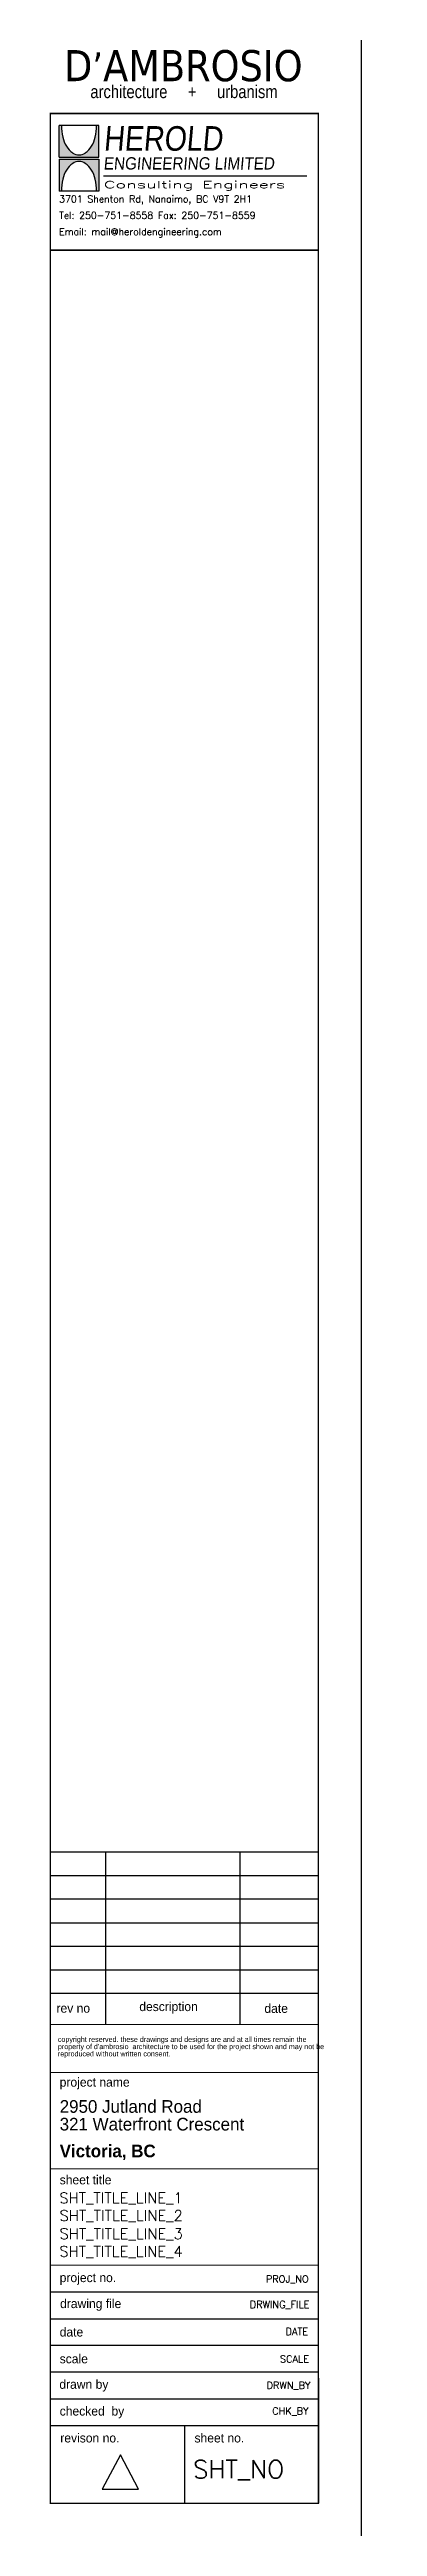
# Model space of a CAD drawing. Extents: x 0 to 1173, y 0 to 717.
# Drawn here: x 1081 to 1173, y 5 to 699 of the extents above; entities that cross this region are included whole.
import ezdxf
from ezdxf.enums import TextEntityAlignment as Align

# ---------------------------------------------------------------- set-up
doc = ezdxf.new("R2010")
doc.units = 0
doc.header["$LTSCALE"] = 10
doc.header["$PDMODE"] = 1
doc.header["$PDSIZE"] = -2
for name, color, linetype in [('BDR-18', 1, 'Continuous'), ('BDR-25', 4, 'Continuous'), ('BDR-35', 2, 'Continuous'), ('BDR-50', 5, 'Continuous'), ('~-L18', 1, 'Continuous'), ('~-TXT15', 1, 'Continuous'), ('~-TXT20', 4, 'Continuous'), ('~-TXT30', 2, 'Continuous'), ('~-TXT40', 3, 'Continuous'), ('~-TXT50', 5, 'Continuous')]:
    doc.layers.add(name, color=color, linetype=linetype)
doc.layers.add('None', color=7, linetype='Continuous', lineweight=5)
doc.layers.add('text', color=7, linetype='Continuous', lineweight=30)
doc.styles.add('HEL20', font='ROMANS.shx', dxfattribs={"height": 2})
doc.styles.add('HEL30', font='ROMANS.shx', dxfattribs={"height": 3})
doc.styles.add('HEL40', font='ROMANS.shx', dxfattribs={"height": 4})
doc.styles.add('Helvetica', font='helr45w.ttf')
doc.styles.add('Helvetica Neue Light', font='')
doc.styles.add('LOGO-HEL', font='ERASBD.TTF')
doc.styles.add('LOGO2-HEL', font='ROMANS.shx')
doc.styles.get('Helvetica Neue Light').set_extended_font_data('Helvetica Neue Light')

msp = doc.modelspace()

# ---------------------------------------------------------------- texts
at = {"layer": 'BDR-18', "insert": (1083.87, 652.53), "char_height": 1.9188, "width": 69.0884, "attachment_point": 4, "line_spacing_factor": 1.44, "style": 'LOGO2-HEL'}
msp.add_mtext('3701 Shenton Rd, Nanaimo, BC V9T 2H1 \\PTel: 250-751-8558 Fax: 250-751-8559 \\PEmail: mail@heroldengineering.com', dxfattribs=at)
at = {"layer": 'BDR-35', "ltscale": 8, "style": 'LOGO-HEL', "oblique": 5}
for s, height, width, p in [('HEROLD', 6.882, 0.8688, (1096.26, 670.95)), ('ENGINEERING LIMITED', 3.4409, 0.9261, (1096.26, 665.69))]:
    msp.add_text(s, height=height, dxfattribs=dict(at, width=width)).set_placement(p)
at = {"layer": 'BDR-35', "ltscale": 8, "style": 'LOGO2-HEL', "width": 1.8346}
msp.add_text('Consulting Engineers', height=1.9731, dxfattribs=at).set_placement((1096.41, 660.45))
at = {"layer": '~-TXT15', "insert": (1083.52, 139.7), "char_height": 1.44282, "width": 72.3412, "attachment_point": 4, "line_spacing_factor": 0.839796, "style": 'Helvetica'}
msp.add_mtext("{\\C1;copyright reserved. these drawings and designs are and at all }times remain the property of d'ambrosio  architecture to be used for the project shown and may not be reproduced without written consent.", dxfattribs=at)
at = {"layer": '~-TXT20', "attachment_point": 4, "line_spacing_factor": 0.839796, "style": 'Helvetica'}
for s, insert, char_height in [('{\\C256;rev no}', (1083.12, 150.65), 2.5306), ('{\\C256;description}', (1106.29, 150.74), 2.5306), ('{\\C256;date}', (1141.29, 150.59), 2.5306), ('project name', (1084.02, 129.57), 2.5306), ('{\\C256;project no.}', (1084.02, 74.82), 2.5306), ('{\\C256;drawing file}', (1084.13, 67.55), 2.5306), ('{\\C256;date}', (1084.02, 59.94), 2.5306), ('{\\C256;scale}', (1084.02, 52.44), 2.5306), ('drawn by', (1083.92, 44.94), 2.531), ('checked  by', (1084.02, 37.44), 2.5306), ('{\\C256;revison no.}', (1084.19, 30.27), 2.5306), ('{\\C256;sheet no.}', (1121.73, 30.27), 2.5306)]:
    msp.add_mtext(s, dxfattribs=dict(at, insert=insert, char_height=char_height))
at = {"layer": '~-TXT20', "color": 4, "insert": (1084.02, 102.57), "char_height": 2.5306, "attachment_point": 4, "line_spacing_factor": 0.839796, "style": 'Helvetica'}
msp.add_mtext('{\\C256;sheet title}', dxfattribs=at)
at = {"layer": '~-TXT30', "insert": (1118.8, 706.44), "char_height": 8.0599, "attachment_point": 2, "line_spacing_factor": 1.020931, "style": 'Helvetica Neue Light'}
msp.add_mtext('{\\C7;\\P\\H0.25x;\\P\\fTechnic|b0|i0|c2|p2;\\H1.7866x;\\C256;architecture     +     urbanism}', dxfattribs=at)
at = {"layer": '~-TXT30', "style": 'HEL20'}
for tag, text, p in [('PROJ_NO', 'XXXX-XXX', (1153.69, 73.79)), ('DRWING_FILE', '-', (1153.91, 66.67)), ('DATE', '-', (1153.53, 59.1)), ('SCALE', 'AS SHOWN', (1153.79, 51.41)), ('DRWN_BY', '-', (1154.17, 44.05)), ('CHK_BY', '-', (1153.66, 36.81))]:
    msp.add_attdef(tag, text=text, height=2, dxfattribs=at).set_placement(p, align=Align.RIGHT)
at = {"layer": '~-TXT40', "attachment_point": 1, "line_spacing_factor": 0.839796, "style": 'Helvetica'}
for s, insert, char_height, width in [('{\\fStylus BT|b0|i0|c0|p34;\\C3;2950 Jutland Road\\P321 Waterfront Crescent}', (1084.02, 124.91), 3.5428, 67.6845), ('{\\fStylus BT|b1|i0|c0|p34;\\C3;Victoria, BC}', (1084.02, 112.44), 3.543, 67.8845)]:
    msp.add_mtext(s, dxfattribs=dict(at, insert=insert, char_height=char_height, width=width))
at = {"layer": '~-TXT40', "style": 'HEL30'}
for tag, p in [('SHT_TITLE_LINE_1', (1083.94, 96.01)), ('SHT_TITLE_LINE_2', (1084, 91.07)), ('SHT_TITLE_LINE_4', (1083.95, 81.04)), ('SHT_TITLE_LINE_3', (1084, 86))]:
    msp.add_attdef(tag, p, '', height=3, dxfattribs=at)
at = {"layer": '~-TXT50', "insert": (1118.61, 699.14), "char_height": 8.71, "width": 75.8298, "attachment_point": 2, "line_spacing_factor": 1.020931, "style": 'HEL40'}
msp.add_mtext('{\\fTahoma|b0|i0|c0|p34;D\\H0.9239x;’\\H1.0824x;AMBROSIO}', dxfattribs=at)
at = {"layer": '~-TXT50', "style": 'HEL40'}
msp.add_attdef('SHT_NO', (1121.32, 19), 'SXXX', height=5.04, dxfattribs=at)

# ---------------------------------------------------------------- hatches: boundary and pattern name
at = {"layer": 'BDR-18'}
for points in [[(1085.93, 672.2, -0.074062), (1084.89, 674.74, -0.060657), (1084.49, 678.05), (1083.87, 678.05), (1083.87, 669.16), (1094.98, 669.16), (1094.98, 678.05), (1094.37, 678.05, -0.060657), (1093.96, 674.74, -0.074062), (1092.92, 672.2, -0.106906), (1091.16, 670.32, -0.152862), (1089.43, 669.78, -0.152862), (1087.69, 670.32, -0.106906)], [(1092.92, 665.52, -0.074062), (1093.96, 662.98, -0.060657), (1094.37, 659.66), (1094.98, 659.66), (1094.98, 668.55), (1083.87, 668.55), (1083.87, 659.66), (1084.49, 659.66, -0.060657), (1084.89, 662.98, -0.074062), (1085.93, 665.52, -0.106906), (1087.69, 667.4, -0.152862), (1089.43, 667.94, -0.152862), (1091.16, 667.4, -0.106906)]]:
    msp.add_hatch(color=253, dxfattribs=at).paths.add_polyline_path(points)

# ---------------------------------------------------------------- linework, layer by layer
at = {"layer": 'BDR-18', "ltscale": 8}
for p, q in [((1083.87, 669.16), (1083.87, 678.05)), ((1094.98, 678.05), (1083.87, 678.05)), ((1094.98, 669.16), (1094.98, 678.05)), ((1083.87, 669.16), (1094.98, 669.16)), ((1083.87, 668.55), (1094.98, 668.55)), ((1083.87, 668.55), (1083.87, 659.66)), ((1094.98, 668.55), (1094.98, 659.66)), ((1094.98, 659.66), (1083.87, 659.66))]:
    msp.add_line(p, q, dxfattribs=at)
for centre, radius, start, end in [((1098.31, 678.05), 13.82, 180, 193.88456), ((1093.92, 676.97), 9.31, 193.88456, 210.82736), ((1084.93, 676.97), 9.31, 329.17264, 346.11544), ((1080.54, 678.05), 13.82, 346.11544, 360), ((1091.16, 675.32), 6.09, 210.82736, 235.23565), ((1091.16, 662.4), 6.09, 124.76435, 149.17264), ((1089.43, 672.82), 3.05, 235.23565, 270), ((1089.43, 664.9), 3.05, 90, 124.76435), ((1089.43, 672.82), 3.05, 270, 304.76435), ((1089.43, 664.9), 3.05, 55.23565, 90), ((1087.69, 675.32), 6.09, 304.76435, 329.17264), ((1087.69, 662.4), 6.09, 30.82736, 55.23565), ((1098.31, 659.66), 13.82, 166.11544, 180), ((1093.92, 660.75), 9.31, 149.17264, 166.11544), ((1084.93, 660.75), 9.31, 13.88456, 30.82736), ((1080.54, 659.66), 13.82, 0, 13.88456)]:
    msp.add_arc(centre, radius, start, end, dxfattribs=at)
at = {"layer": 'BDR-25'}
for p, q in [((1096.3, 663.88), (1153.12, 663.88)), ((1156.4, 194.34), (1081.4, 194.34)), ((1096.86, 194.34), (1096.86, 154.87)), ((1134.4, 194.34), (1134.4, 154.87)), ((1156.4, 187.76), (1081.4, 187.76)), ((1156.4, 181.18), (1081.4, 181.18)), ((1081.4, 174.6), (1156.4, 174.6)), ((1081.4, 168.02), (1156.4, 168.02)), ((1081.4, 161.45), (1156.4, 161.45)), ((1081.4, 154.87), (1156.4, 154.87)), ((1096.86, 154.87), (1096.86, 146.09)), ((1134.4, 154.87), (1134.4, 146.09)), ((1081.4, 71.19), (1156.4, 71.19)), ((1081.4, 63.69), (1156.4, 63.69)), ((1156.4, 56.19), (1081.4, 56.19)), ((1156.4, 48.69), (1081.4, 48.69)), ((1156.4, 41.19), (1081.4, 41.19)), ((1156.4, 33.69), (1081.4, 33.69)), ((1118.9, 33.69), (1118.9, 12))]:
    msp.add_line(p, q, dxfattribs=at)
at = {"layer": 'BDR-25', "color": 5, "lineweight": 9, "const_width": 0.4}
msp.add_lwpolyline([(1081.4, 643.09), (1156.4, 643.09)], dxfattribs=at)
at = {"layer": 'BDR-25', "flags": 128}
msp.add_lwpolyline([(1095.89, 15.93), (1106.09, 15.93), (1100.99, 25.53)], close=True, dxfattribs=at)
at = {"layer": 'BDR-50', "color": 5, "lineweight": 9}
for p, q in [((1081.4, 146.09), (1156.4, 146.09)), ((1081.4, 132.69), (1156.4, 132.69)), ((1081.4, 105.69), (1156.4, 105.69)), ((1081.4, 78.69), (1156.4, 78.69))]:
    msp.add_line(p, q, dxfattribs=at)
at = {"layer": 'BDR-50', "color": 5, "lineweight": 9, "const_width": 0.4}
msp.add_lwpolyline([(1156.4, 681.39), (1081.4, 681.39), (1081.4, 12), (1156.4, 12)], close=True, dxfattribs=at)
at = {"layer": 'None', "color": 7, "linetype": 'Continuous', "lineweight": 5}
msp.add_point((1172.9, 5.49), dxfattribs=at)
at = {"layer": 'text'}
for p, q in [((1156.4, 47.07), (1156.4, 11.99)), ((1121.4, 33.69), (1086.4, 33.69))]:
    msp.add_line(p, q, dxfattribs=at)
for p in [(1089.13, 191.12), (1115.63, 191.2), (1144.65, 191.05), (1089.13, 184.54), (1115.63, 184.62), (1144.65, 184.47), (1089.13, 177.96), (1115.63, 178.04), (1144.65, 177.89), (1089.13, 171.38), (1115.63, 171.46), (1144.65, 171.31), (1089.13, 164.8), (1115.63, 164.89), (1144.65, 164.74), (1089.13, 158.23), (1115.63, 158.11), (1144.65, 157.96)]:
    msp.add_point(p, dxfattribs=at)
at = {"layer": '~-L18'}
msp.add_lwpolyline([(0, 0), (0, 711.2), (1168.4, 711.2), (1168.4, 0)], close=True, dxfattribs=at)

msp.set_redraw_order([(e.dxf.handle, doc.entitydb.next_handle()) for e in msp.query("TEXT MTEXT ATTDEF DIMENSION ARC_DIMENSION")])  # texts and dimensions are drawn at this point

doc.saveas('drawing.dxf')
